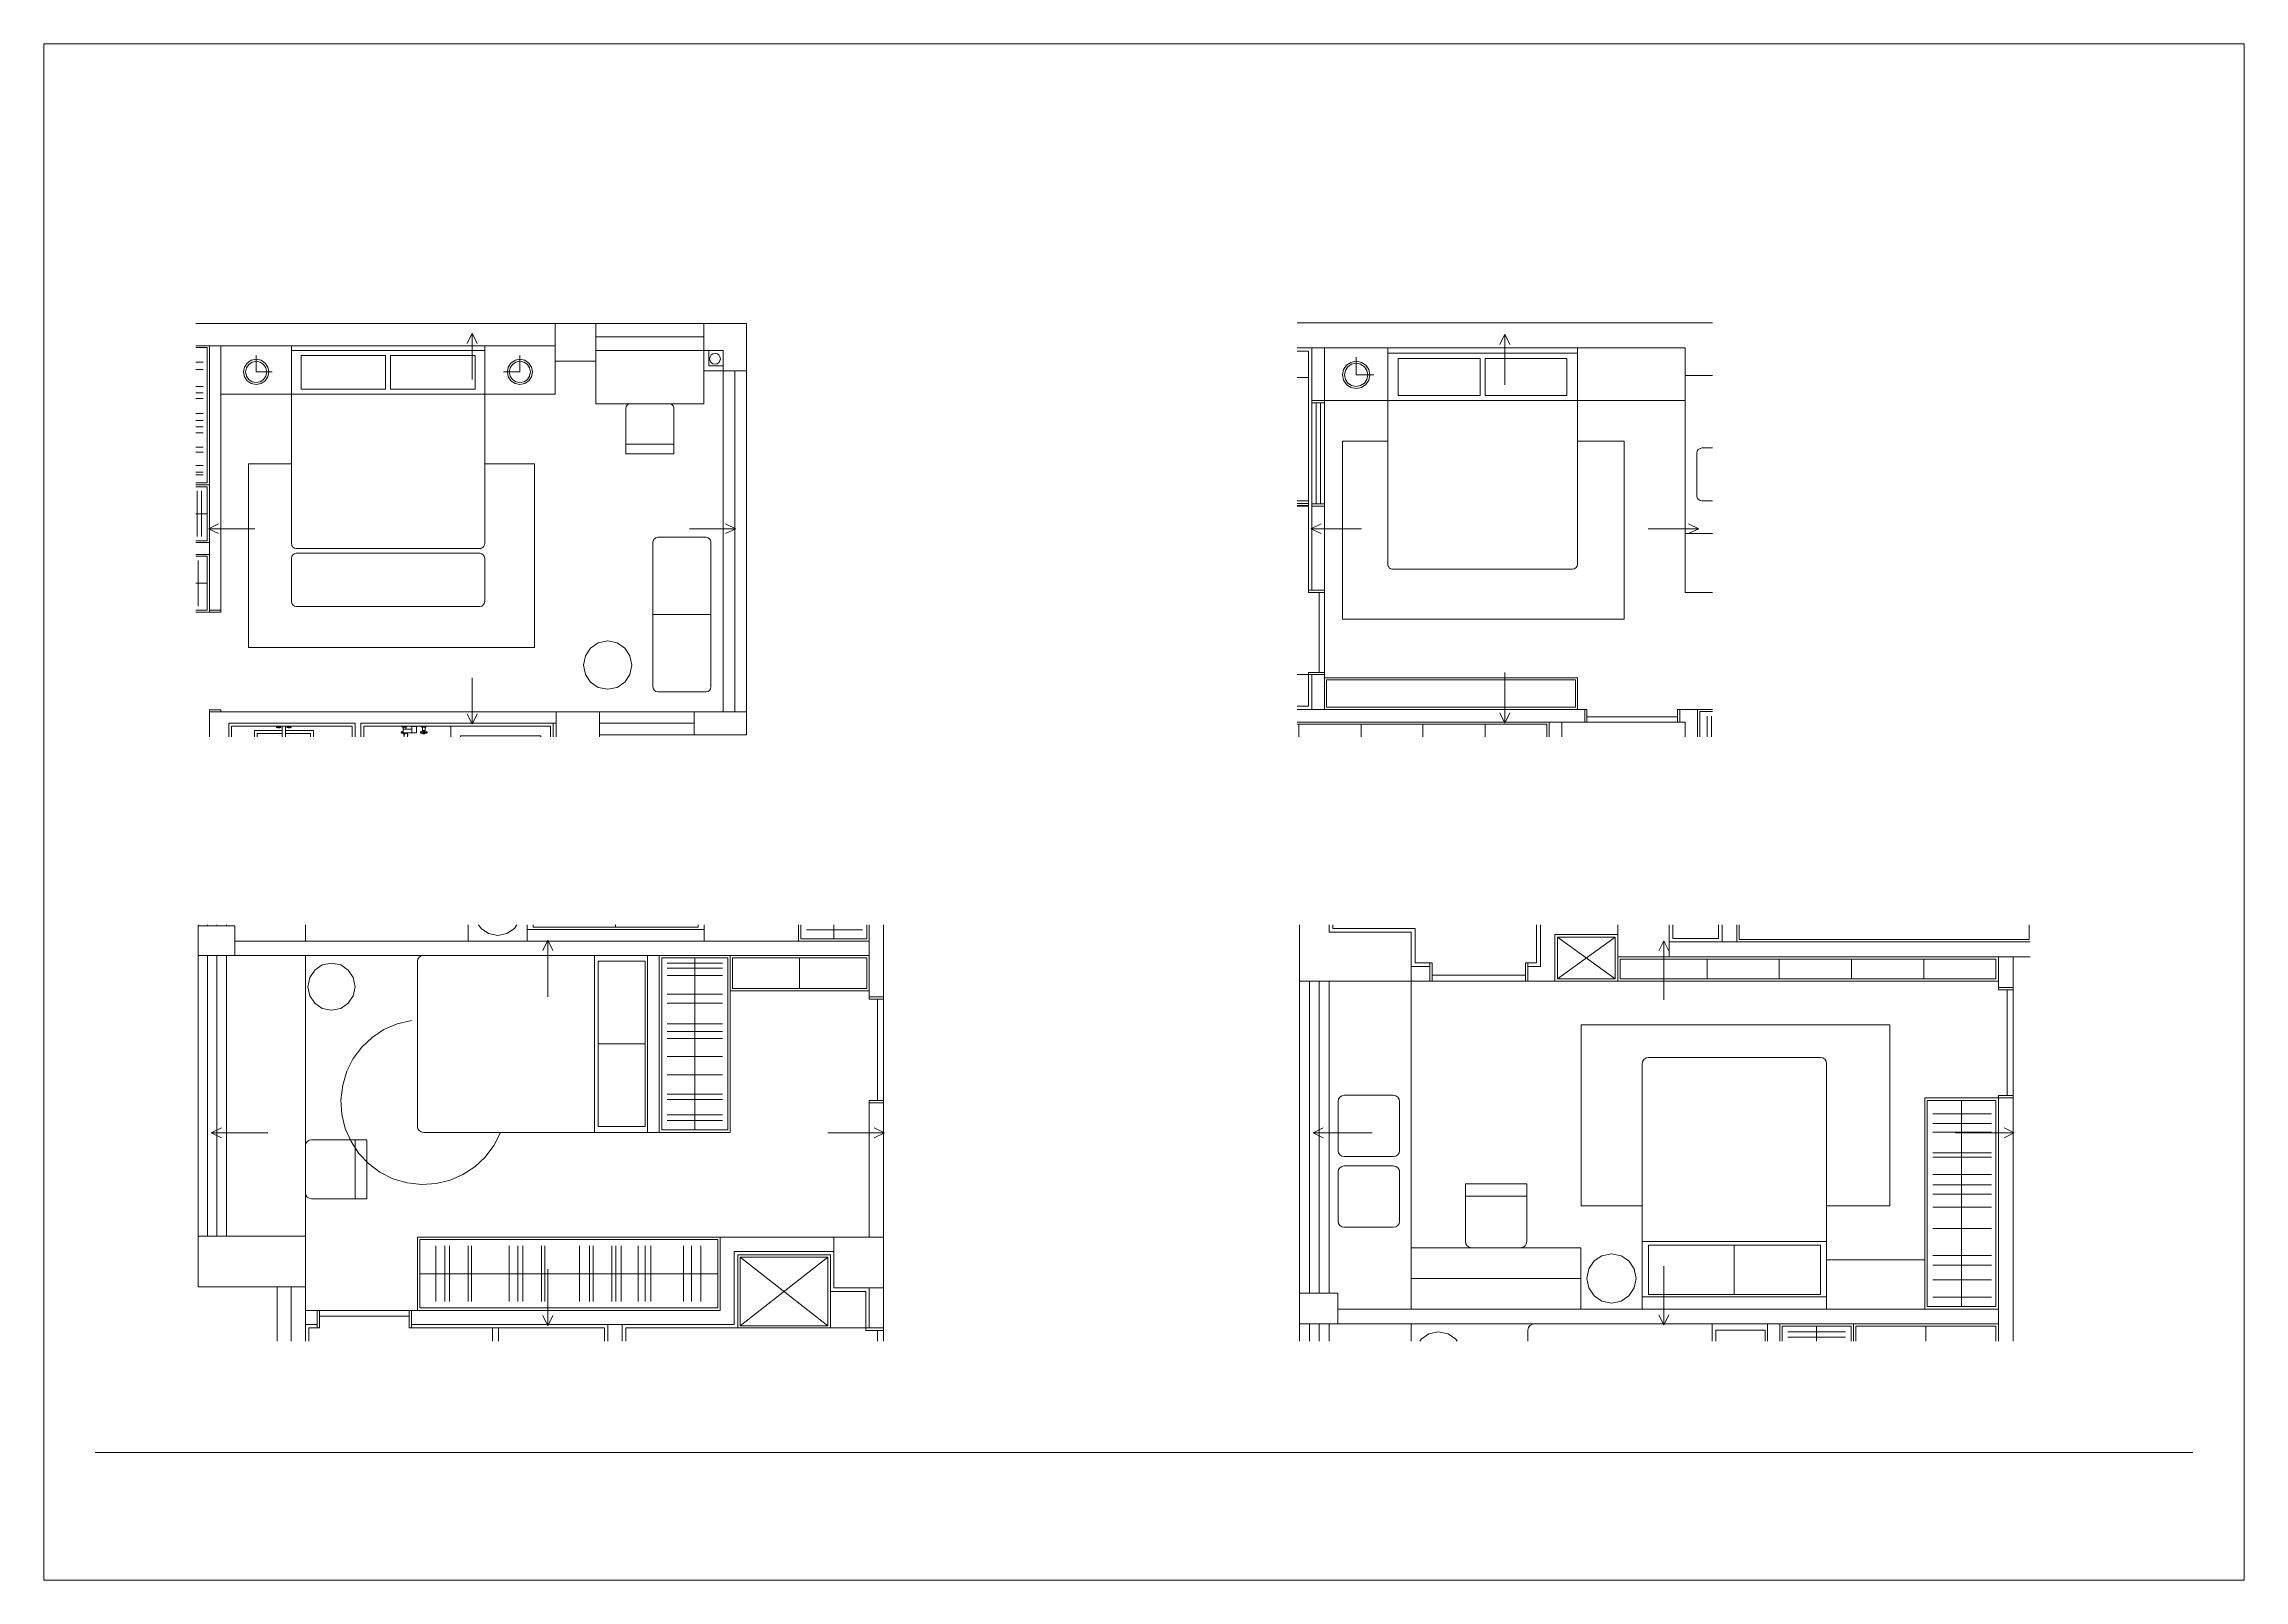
# Model space of a CAD drawing. Header units: millimetres. Extents: x -79780 to 76600, y 220 to 11660.
# Drawn here: x -59780 to -43400, y 220 to 11660 of the extents above; entities that cross this region are included whole.
import ezdxf

# ---------------------------------------------------------------- set-up
doc = ezdxf.new("R2010")
doc.units = ezdxf.units.MM
for name, color, linetype, lineweight, plot in [('DETAIL', 8, 'CONTINUOUS', 0, False), ('DIM', 4, 'CONTINUOUS', 0, False), ('FRAME', 8, 'CONTINUOUS', 0, False)]:
    doc.layers.add(name, color=color, linetype=linetype, lineweight=lineweight, plot=plot)

msp = doc.modelspace()

# ---------------------------------------------------------------- linework, layer by layer
at = {"layer": 'DETAIL'}
for p, q in [((-58650, 9578), (-55974, 9578)), ((-55672, 9578), (-55974, 9578)), ((-55974, 9578), (-55974, 9298)), ((-55974, 9578), (-55672, 9578)), ((-55974, 9298), (-55974, 9578)), ((-54867, 9578), (-55672, 9578)), ((-55672, 9298), (-55672, 9578)), ((-55672, 9578), (-55672, 9298)), ((-54550, 9578), (-54867, 9578)), ((-54867, 9578), (-54867, 9377)), ((-54867, 9578), (-54867, 9377)), ((-54550, 9578), (-54867, 9578)), ((-54550, 9226), (-54550, 9578)), ((-54550, 9226), (-54550, 9578)), ((-50450, 9584), (-47358, 9584)), ((-50450, 9584), (-47358, 9584)), ((-58650, 9413), (-55974, 9413)), ((-58549, 9413), (-58650, 9413)), ((-58564, 9399), (-58650, 9399)), ((-58564, 8392), (-58564, 9399)), ((-58549, 8377), (-58549, 9413)), ((-58549, 8377), (-58549, 9413)), ((-58549, 7442), (-58549, 9413)), ((-58549, 9413), (-58463, 9413)), ((-58463, 9413), (-58463, 7442)), ((-57938, 9413), (-58463, 9413)), ((-58463, 9413), (-58463, 9053)), ((-58200, 9218), (-58200, 9339)), ((-57938, 9053), (-57938, 9413)), ((-56499, 9413), (-57938, 9413)), ((-57938, 9413), (-57938, 7939)), ((-57938, 9377), (-56499, 9377)), ((-57866, 9089), (-57866, 9341)), ((-57866, 9341), (-57237, 9341)), ((-57237, 9341), (-57237, 9089)), ((-56571, 9341), (-57201, 9341)), ((-57201, 9341), (-57201, 9089)), ((-56571, 9089), (-56571, 9341)), ((-55974, 9413), (-56499, 9413)), ((-56499, 9413), (-56499, 9053)), ((-56499, 7939), (-56499, 9413)), ((-56237, 9218), (-56237, 9339)), ((-55974, 9053), (-55974, 9413)), ((-55672, 9478), (-54867, 9478)), ((-54867, 9377), (-55672, 9377)), ((-54867, 9377), (-55672, 9377)), ((-55672, 9377), (-55672, 8981)), ((-54867, 9377), (-54723, 9377)), ((-54867, 9377), (-54723, 9377)), ((-54867, 9226), (-54867, 9377)), ((-54867, 8981), (-54867, 9377)), ((-54831, 9262), (-54831, 9377)), ((-54820, 9331), (-54812, 9344)), ((-54812, 9344), (-54799, 9352)), ((-54799, 9352), (-54784, 9355)), ((-54784, 9355), (-54769, 9352)), ((-54769, 9352), (-54756, 9344)), ((-54756, 9344), (-54748, 9331)), ((-54723, 9377), (-54723, 9226)), ((-54723, 9377), (-54723, 9226)), ((-50450, 9396), (-47562, 9396)), ((-47562, 9396), (-50450, 9396)), ((-50364, 9372), (-50450, 9372)), ((-50450, 9372), (-50364, 9372)), ((-50364, 9176), (-50364, 9372)), ((-50364, 9372), (-50364, 7591)), ((-50246, 9396), (-50340, 9396)), ((-50340, 9396), (-50340, 9004)), ((-50246, 9004), (-50246, 9396)), ((-49775, 9396), (-50246, 9396)), ((-50246, 9396), (-50246, 9004)), ((-48362, 9396), (-49775, 9396)), ((-49775, 9396), (-49775, 7787)), ((-49775, 9004), (-49775, 9396)), ((-49775, 9357), (-48362, 9357)), ((-48362, 7787), (-48362, 9396)), ((-47562, 9396), (-48362, 9396)), ((-48362, 9396), (-48362, 9004)), ((-47562, 9396), (-47562, 9192)), ((-47562, 9192), (-47562, 9396)), ((-47562, 9004), (-47562, 9396)), ((-58650, 9290), (-58596, 9290)), ((-58650, 9235), (-58596, 9235)), ((-58294, 9218), (-58287, 9254)), ((-58287, 9182), (-58294, 9218)), ((-58287, 9254), (-58267, 9284)), ((-58267, 9152), (-58287, 9182)), ((-58280, 9218), (-58273, 9249)), ((-58273, 9187), (-58280, 9218)), ((-58273, 9249), (-58256, 9274)), ((-58256, 9162), (-58273, 9187)), ((-58267, 9284), (-58237, 9304)), ((-58256, 9274), (-58231, 9291)), ((-58237, 9304), (-58200, 9312)), ((-58231, 9291), (-58200, 9297)), ((-58200, 9312), (-58164, 9304)), ((-58200, 9297), (-58170, 9291)), ((-58200, 9218), (-58080, 9218)), ((-58170, 9291), (-58145, 9274)), ((-58164, 9304), (-58134, 9284)), ((-58145, 9274), (-58128, 9249)), ((-58128, 9187), (-58145, 9162)), ((-58134, 9284), (-58114, 9254)), ((-58114, 9182), (-58134, 9152)), ((-58128, 9249), (-58121, 9218)), ((-58121, 9218), (-58128, 9187)), ((-58114, 9254), (-58107, 9218)), ((-58107, 9218), (-58114, 9182)), ((-56237, 9218), (-56358, 9218)), ((-56323, 9254), (-56330, 9218)), ((-56330, 9218), (-56323, 9182)), ((-56303, 9284), (-56323, 9254)), ((-56323, 9182), (-56303, 9152)), ((-56310, 9249), (-56316, 9218)), ((-56316, 9218), (-56310, 9187)), ((-56293, 9274), (-56310, 9249)), ((-56310, 9187), (-56293, 9162)), ((-56273, 9304), (-56303, 9284)), ((-56268, 9291), (-56293, 9274)), ((-56237, 9312), (-56273, 9304)), ((-56237, 9297), (-56268, 9291)), ((-56200, 9304), (-56237, 9312)), ((-56206, 9291), (-56237, 9297)), ((-56181, 9274), (-56206, 9291)), ((-56171, 9284), (-56200, 9304)), ((-56164, 9249), (-56181, 9274)), ((-56181, 9162), (-56164, 9187)), ((-56151, 9254), (-56171, 9284)), ((-56171, 9152), (-56151, 9182)), ((-56158, 9218), (-56164, 9249)), ((-56164, 9187), (-56158, 9218)), ((-56143, 9218), (-56151, 9254)), ((-56151, 9182), (-56143, 9218)), ((-55974, 9298), (-55672, 9298)), ((-55672, 9298), (-55974, 9298)), ((-54723, 9226), (-54867, 9226)), ((-54723, 9262), (-54831, 9262)), ((-54824, 9316), (-54820, 9331)), ((-54820, 9300), (-54824, 9316)), ((-54812, 9288), (-54820, 9300)), ((-54799, 9279), (-54812, 9288)), ((-54784, 9276), (-54799, 9279)), ((-54769, 9279), (-54784, 9276)), ((-54756, 9288), (-54769, 9279)), ((-54748, 9300), (-54756, 9288)), ((-54748, 9331), (-54744, 9316)), ((-54744, 9316), (-54748, 9300)), ((-54723, 6687), (-54723, 9226)), ((-54723, 9226), (-54550, 9226)), ((-54723, 9226), (-54550, 9226)), ((-54637, 6687), (-54637, 9226)), ((-54550, 6687), (-54550, 9226)), ((-50450, 9176), (-50364, 9176)), ((-50113, 9195), (-50105, 9235)), ((-50105, 9156), (-50113, 9195)), ((-50105, 9235), (-50083, 9267)), ((-50097, 9195), (-50090, 9229)), ((-50090, 9162), (-50097, 9195)), ((-50090, 9229), (-50072, 9256)), ((-50083, 9267), (-50050, 9289)), ((-50072, 9256), (-50044, 9275)), ((-50050, 9289), (-50011, 9297)), ((-50044, 9275), (-50011, 9282)), ((-50011, 9195), (-50011, 9327)), ((-50011, 9297), (-49971, 9289)), ((-50011, 9282), (-49977, 9275)), ((-50011, 9195), (-49879, 9195)), ((-49977, 9275), (-49949, 9256)), ((-49971, 9289), (-49938, 9267)), ((-49949, 9256), (-49931, 9229)), ((-49938, 9267), (-49916, 9235)), ((-49931, 9229), (-49924, 9195)), ((-49924, 9195), (-49931, 9162)), ((-49916, 9235), (-49908, 9195)), ((-49908, 9195), (-49916, 9156)), ((-49697, 9043), (-49697, 9317)), ((-49697, 9317), (-49088, 9317)), ((-49088, 9317), (-49088, 9043)), ((-48441, 9317), (-49049, 9317)), ((-49049, 9317), (-49049, 9043)), ((-48441, 9043), (-48441, 9317)), ((-47562, 9192), (-47476, 9192)), ((-47358, 9192), (-47562, 9192)), ((-47358, 9192), (-47562, 9192)), ((-47562, 9192), (-47562, 8015)), ((-47358, 9192), (-47476, 9192)), ((-58650, 9109), (-58596, 9109)), ((-58650, 9062), (-58596, 9062)), ((-58650, 9019), (-58596, 9019)), ((-58463, 9053), (-57938, 9053)), ((-58237, 9132), (-58267, 9152)), ((-58231, 9145), (-58256, 9162)), ((-58200, 9125), (-58237, 9132)), ((-58200, 9139), (-58231, 9145)), ((-58170, 9145), (-58200, 9139)), ((-58164, 9132), (-58200, 9125)), ((-58145, 9162), (-58170, 9145)), ((-58134, 9152), (-58164, 9132)), ((-57938, 9053), (-56499, 9053)), ((-57237, 9089), (-57866, 9089)), ((-57201, 9089), (-56571, 9089)), ((-56499, 9053), (-55974, 9053)), ((-56303, 9152), (-56273, 9132)), ((-56293, 9162), (-56268, 9145)), ((-56273, 9132), (-56237, 9125)), ((-56268, 9145), (-56237, 9139)), ((-56237, 9139), (-56206, 9145)), ((-56237, 9125), (-56200, 9132)), ((-56206, 9145), (-56181, 9162)), ((-56200, 9132), (-56171, 9152)), ((-50083, 9123), (-50105, 9156)), ((-50072, 9134), (-50090, 9162)), ((-50050, 9101), (-50083, 9123)), ((-50044, 9116), (-50072, 9134)), ((-50011, 9093), (-50050, 9101)), ((-50011, 9109), (-50044, 9116)), ((-49977, 9116), (-50011, 9109)), ((-49971, 9101), (-50011, 9093)), ((-49949, 9134), (-49977, 9116)), ((-49938, 9123), (-49971, 9101)), ((-49931, 9162), (-49949, 9134)), ((-49916, 9156), (-49938, 9123)), ((-49088, 9043), (-49697, 9043)), ((-49049, 9043), (-48441, 9043)), ((-58650, 8909), (-58596, 8909)), ((-58650, 8856), (-58596, 8856)), ((-55672, 8981), (-54867, 8981)), ((-55446, 8959), (-55449, 8945)), ((-55449, 8945), (-55449, 8607)), ((-55439, 8971), (-55446, 8959)), ((-55427, 8979), (-55439, 8971)), ((-55413, 8981), (-55427, 8979)), ((-55126, 8981), (-55413, 8981)), ((-55119, 8981), (-55126, 8981)), ((-55112, 8979), (-55119, 8981)), ((-55106, 8975), (-55112, 8979)), ((-55100, 8971), (-55106, 8975)), ((-55096, 8965), (-55100, 8971)), ((-55092, 8959), (-55096, 8965)), ((-55090, 8953), (-55092, 8959)), ((-55090, 8945), (-55090, 8953)), ((-55090, 8607), (-55090, 8945)), ((-50246, 9004), (-50340, 9004)), ((-50340, 9004), (-50246, 9004)), ((-50340, 9004), (-50246, 9004)), ((-50340, 8988), (-50340, 9004)), ((-50246, 8988), (-50340, 8988)), ((-50340, 8988), (-50340, 8234)), ((-50246, 8988), (-50340, 8988)), ((-50309, 8988), (-50277, 8988)), ((-50309, 8234), (-50309, 8988)), ((-50277, 8988), (-50277, 8234)), ((-50246, 9004), (-50246, 8988)), ((-50246, 9004), (-49775, 9004)), ((-50246, 8234), (-50246, 8988)), ((-49775, 9004), (-48362, 9004)), ((-48362, 9004), (-47562, 9004)), ((-58650, 8808), (-58596, 8808)), ((-58650, 8765), (-58596, 8765)), ((-50112, 7375), (-50112, 8703)), ((-50112, 8703), (-49775, 8703)), ((-48362, 8703), (-48016, 8703)), ((-48016, 8703), (-48016, 7375)), ((-58650, 8656), (-58596, 8656)), ((-58650, 8619), (-58596, 8619)), ((-58650, 8521), (-58596, 8521)), ((-58258, 7165), (-58258, 8534)), ((-58258, 8534), (-57938, 8534)), ((-56499, 8534), (-56129, 8534)), ((-56129, 8534), (-56129, 7165)), ((-55449, 8679), (-55090, 8679)), ((-55449, 8607), (-55090, 8607)), ((-47471, 8627), (-47474, 8612)), ((-47474, 8612), (-47474, 8298)), ((-47463, 8639), (-47471, 8627)), ((-47450, 8648), (-47463, 8639)), ((-47435, 8651), (-47450, 8648)), ((-47358, 8651), (-47435, 8651)), ((-58650, 8470), (-58596, 8470)), ((-58650, 8451), (-58596, 8451)), ((-58650, 8392), (-58564, 8392)), ((-58549, 8377), (-58650, 8377)), ((-58650, 8377), (-58549, 8377)), ((-58564, 8363), (-58650, 8363)), ((-58564, 7960), (-58564, 8363)), ((-58549, 7946), (-58549, 8377)), ((-58640, 8331), (-58640, 7992)), ((-58608, 8331), (-58608, 7992)), ((-50364, 8258), (-50450, 8258)), ((-50450, 8238), (-50364, 8238)), ((-50364, 8223), (-50450, 8223)), ((-50364, 8219), (-50450, 8219)), ((-50364, 8238), (-50364, 8223)), ((-50340, 8234), (-50246, 8234)), ((-50340, 8234), (-50246, 8234)), ((-50340, 8219), (-50340, 8234)), ((-50246, 8219), (-50340, 8219)), ((-50340, 8219), (-50340, 7591)), ((-50246, 8219), (-50340, 8219)), ((-50277, 8234), (-50309, 8234)), ((-50246, 8234), (-50246, 8219)), ((-50246, 7591), (-50246, 8219)), ((-47474, 8298), (-47474, 8290)), ((-47474, 8290), (-47471, 8283)), ((-47471, 8283), (-47468, 8276)), ((-47468, 8276), (-47463, 8270)), ((-47463, 8270), (-47457, 8265)), ((-47457, 8265), (-47450, 8261)), ((-47450, 8261), (-47443, 8259)), ((-47443, 8259), (-47435, 8258)), ((-47435, 8258), (-47358, 8258)), ((-58650, 8161), (-58564, 8161)), ((-58650, 7960), (-58564, 7960)), ((-58650, 7946), (-58549, 7946)), ((-58650, 7946), (-58549, 7946)), ((-57938, 7939), (-57935, 7925)), ((-57935, 7925), (-57927, 7913)), ((-57927, 7913), (-57916, 7905)), ((-57916, 7864), (-57927, 7856)), ((-57916, 7905), (-57902, 7903)), ((-57902, 7867), (-57916, 7864)), ((-57902, 7903), (-56535, 7903)), ((-56535, 7867), (-57902, 7867)), ((-56535, 7903), (-56528, 7903)), ((-56521, 7864), (-56535, 7867)), ((-56528, 7903), (-56522, 7905)), ((-56522, 7905), (-56515, 7909)), ((-56510, 7856), (-56521, 7864)), ((-56515, 7909), (-56510, 7913)), ((-56510, 7913), (-56505, 7919)), ((-56505, 7919), (-56502, 7925)), ((-56502, 7925), (-56500, 7931)), ((-56500, 7931), (-56499, 7939)), ((-55243, 7964), (-55246, 7950)), ((-55246, 7950), (-55246, 6871)), ((-55235, 7975), (-55243, 7964)), ((-55224, 7983), (-55235, 7975)), ((-55210, 7986), (-55224, 7983)), ((-54850, 7986), (-55210, 7986)), ((-54836, 7983), (-54850, 7986)), ((-54825, 7975), (-54836, 7983)), ((-54817, 7964), (-54825, 7975)), ((-54814, 7950), (-54817, 7964)), ((-54814, 6871), (-54814, 7950)), ((-47562, 7575), (-47562, 8015)), ((-47562, 8015), (-47358, 8015)), ((-47562, 8015), (-47358, 8015)), ((-47562, 7575), (-47562, 8015)), ((-47562, 8015), (-47358, 8015)), ((-58650, 7859), (-58549, 7859)), ((-58549, 7859), (-58650, 7859)), ((-58564, 7845), (-58650, 7845)), ((-58632, 7814), (-58632, 7474)), ((-58564, 7442), (-58564, 7845)), ((-58549, 7428), (-58549, 7859)), ((-57935, 7845), (-57938, 7831)), ((-57938, 7831), (-57938, 7507)), ((-57927, 7856), (-57935, 7845)), ((-56502, 7845), (-56510, 7856)), ((-56499, 7831), (-56502, 7845)), ((-56499, 7507), (-56499, 7831)), ((-49775, 7787), (-49774, 7779)), ((-49774, 7779), (-49772, 7772)), ((-49772, 7772), (-49768, 7765)), ((-49768, 7765), (-49764, 7759)), ((-49764, 7759), (-49758, 7754)), ((-49758, 7754), (-49751, 7751)), ((-49751, 7751), (-49744, 7749)), ((-49744, 7749), (-49736, 7748)), ((-49736, 7748), (-48402, 7748)), ((-48402, 7748), (-48386, 7751)), ((-48386, 7751), (-48374, 7759)), ((-48374, 7759), (-48365, 7772)), ((-48365, 7772), (-48362, 7787)), ((-58650, 7644), (-58564, 7644)), ((-50246, 7591), (-50364, 7591)), ((-50364, 7591), (-50364, 7575)), ((-50364, 7575), (-50246, 7575)), ((-50246, 7591), (-50340, 7591)), ((-50340, 7591), (-50246, 7591)), ((-50285, 7575), (-50246, 7575)), ((-50285, 6979), (-50285, 7575)), ((-50246, 7575), (-50246, 7591)), ((-50246, 7575), (-50246, 6979)), ((-47358, 7575), (-47562, 7575)), ((-47358, 7575), (-47562, 7575)), ((-58650, 7442), (-58564, 7442)), ((-58650, 7428), (-58549, 7428)), ((-58463, 7442), (-58549, 7442)), ((-58463, 7442), (-58549, 7442)), ((-58549, 7442), (-58549, 7428)), ((-58549, 7428), (-58463, 7428)), ((-58463, 7428), (-58463, 7442)), ((-57938, 7507), (-57935, 7493)), ((-57935, 7493), (-57927, 7482)), ((-57927, 7482), (-57916, 7474)), ((-57916, 7474), (-57902, 7471)), ((-57902, 7471), (-56535, 7471)), ((-56535, 7471), (-56521, 7474)), ((-56521, 7474), (-56510, 7482)), ((-56510, 7482), (-56502, 7493)), ((-56502, 7493), (-56499, 7507)), ((-55246, 7411), (-54814, 7411)), ((-48016, 7375), (-50112, 7375)), ((-55653, 7200), (-55583, 7214)), ((-55583, 7214), (-55513, 7200)), ((-56129, 7165), (-58258, 7165)), ((-55762, 7034), (-55748, 7104)), ((-55748, 7104), (-55710, 7161)), ((-55710, 7161), (-55653, 7200)), ((-55513, 7200), (-55455, 7161)), ((-55455, 7161), (-55417, 7104)), ((-55417, 7104), (-55403, 7034)), ((-55748, 6964), (-55762, 7034)), ((-55710, 6907), (-55748, 6964)), ((-55653, 6868), (-55710, 6907)), ((-55455, 6907), (-55513, 6868)), ((-55417, 6964), (-55455, 6907)), ((-55403, 7034), (-55417, 6964)), ((-50450, 6963), (-50364, 6963)), ((-50246, 6979), (-50364, 6979)), ((-50364, 6979), (-50364, 6963)), ((-50364, 6963), (-50246, 6963)), ((-50364, 6963), (-50364, 6728)), ((-50364, 6963), (-50364, 6728)), ((-50246, 6963), (-50340, 6963)), ((-50340, 6963), (-50340, 6704)), ((-50246, 6979), (-50285, 6979)), ((-50246, 6963), (-50246, 6979)), ((-50246, 6704), (-50246, 6963)), ((-48362, 6939), (-50246, 6939)), ((-50246, 6939), (-50246, 6704)), ((-48378, 6924), (-50230, 6924)), ((-50230, 6924), (-50230, 6720)), ((-48378, 6720), (-48378, 6924)), ((-48362, 6704), (-48362, 6939)), ((-55583, 6854), (-55653, 6868)), ((-55513, 6868), (-55583, 6854)), ((-55246, 6871), (-55243, 6857)), ((-55243, 6857), (-55235, 6846)), ((-55235, 6846), (-55224, 6838)), ((-55224, 6838), (-55210, 6835)), ((-55210, 6835), (-54850, 6835)), ((-54850, 6835), (-54836, 6838)), ((-54836, 6838), (-54825, 6846)), ((-54825, 6846), (-54817, 6857)), ((-54817, 6857), (-54814, 6871)), ((-50364, 6728), (-50450, 6728)), ((-50364, 6728), (-50450, 6728)), ((-50230, 6720), (-48378, 6720)), ((-58463, 6701), (-58549, 6701)), ((-58549, 6701), (-58549, 6687)), ((-58549, 6687), (-58463, 6687)), ((-58549, 6500), (-58549, 6687)), ((-58549, 6687), (-55967, 6687)), ((-58463, 6687), (-58463, 6701)), ((-57463, 6601), (-58405, 6601)), ((-58405, 6601), (-58405, 6500)), ((-57485, 6579), (-58384, 6579)), ((-58384, 6579), (-58384, 6500)), ((-58384, 6500), (-58384, 6579)), ((-58384, 6579), (-57485, 6579)), ((-58048, 6572), (-58049, 6571)), ((-58049, 6571), (-58048, 6571)), ((-58047, 6573), (-58048, 6573)), ((-58048, 6573), (-58048, 6573)), ((-58048, 6573), (-58048, 6572)), ((-58048, 6571), (-58048, 6570)), ((-58048, 6570), (-58048, 6570)), ((-58048, 6570), (-58047, 6569)), ((-58046, 6573), (-58047, 6574)), ((-58047, 6574), (-58047, 6573)), ((-58047, 6569), (-58047, 6569)), ((-58047, 6569), (-58046, 6569)), ((-58045, 6573), (-58046, 6573)), ((-58046, 6569), (-58045, 6570)), ((-58045, 6573), (-58045, 6573)), ((-58040, 6573), (-58045, 6573)), ((-58044, 6572), (-58045, 6573)), ((-58045, 6570), (-58044, 6571)), ((-58045, 6570), (-58040, 6570)), ((-58045, 6570), (-58045, 6570)), ((-58044, 6571), (-58044, 6572)), ((-58044, 6571), (-58044, 6571)), ((-58040, 6573), (-58040, 6573)), ((-58035, 6573), (-58040, 6573)), ((-58040, 6570), (-58040, 6573)), ((-58040, 6570), (-58038, 6566)), ((-58040, 6570), (-58040, 6570)), ((-58034, 6570), (-58040, 6570)), ((-58027, 6566), (-58038, 6566)), ((-58035, 6579), (-58035, 6573)), ((-58035, 6572), (-58034, 6573)), ((-58034, 6573), (-58035, 6573)), ((-58035, 6571), (-58035, 6572)), ((-58034, 6570), (-58035, 6571)), ((-58035, 6571), (-58035, 6571)), ((-58034, 6573), (-58033, 6574)), ((-58034, 6573), (-58034, 6573)), ((-58034, 6569), (-58034, 6570)), ((-58033, 6569), (-58034, 6569)), ((-58033, 6574), (-58032, 6573)), ((-58032, 6569), (-58033, 6569)), ((-58032, 6573), (-58031, 6573)), ((-58031, 6570), (-58032, 6569)), ((-58031, 6573), (-58031, 6572)), ((-58030, 6573), (-58031, 6573)), ((-58031, 6572), (-58031, 6571)), ((-58031, 6571), (-58031, 6571)), ((-58031, 6571), (-58031, 6570)), ((-58025, 6570), (-58031, 6570)), ((-58030, 6579), (-58030, 6573)), ((-58030, 6573), (-58025, 6573)), ((-58025, 6570), (-58027, 6566)), ((-58025, 6573), (-58021, 6573)), ((-58025, 6573), (-58025, 6573)), ((-58025, 6570), (-58025, 6573)), ((-58025, 6570), (-58025, 6570)), ((-58021, 6570), (-58025, 6570)), ((-58020, 6573), (-58021, 6573)), ((-58021, 6573), (-58021, 6572)), ((-58021, 6572), (-58021, 6571)), ((-58021, 6571), (-58021, 6571)), ((-58021, 6571), (-58021, 6570)), ((-58021, 6570), (-58020, 6570)), ((-58019, 6573), (-58020, 6573)), ((-58020, 6570), (-58019, 6569)), ((-58018, 6573), (-58019, 6574)), ((-58019, 6574), (-58019, 6573)), ((-58019, 6569), (-58019, 6569)), ((-58019, 6569), (-58018, 6569)), ((-58017, 6573), (-58018, 6573)), ((-58018, 6573), (-58018, 6573)), ((-58018, 6569), (-58018, 6570)), ((-58018, 6570), (-58017, 6570)), ((-58017, 6572), (-58017, 6573)), ((-58017, 6571), (-58017, 6572)), ((-58017, 6570), (-58017, 6571)), ((-58017, 6571), (-58017, 6571)), ((-58006, 6579), (-58006, 6500)), ((-58006, 6579), (-57982, 6579)), ((-57982, 6579), (-57982, 6500)), ((-57970, 6573), (-57971, 6573)), ((-57971, 6573), (-57971, 6572)), ((-57971, 6572), (-57971, 6571)), ((-57971, 6571), (-57971, 6571)), ((-57971, 6571), (-57971, 6570)), ((-57971, 6570), (-57970, 6570)), ((-57969, 6574), (-57970, 6573)), ((-57970, 6573), (-57970, 6573)), ((-57970, 6570), (-57970, 6569)), ((-57970, 6569), (-57969, 6569)), ((-57968, 6573), (-57969, 6574)), ((-57969, 6569), (-57968, 6569)), ((-57967, 6573), (-57968, 6573)), ((-57968, 6573), (-57968, 6573)), ((-57968, 6569), (-57968, 6570)), ((-57968, 6570), (-57967, 6570)), ((-57962, 6573), (-57967, 6573)), ((-57967, 6572), (-57967, 6573)), ((-57967, 6571), (-57967, 6572)), ((-57967, 6570), (-57967, 6571)), ((-57967, 6571), (-57967, 6571)), ((-57967, 6570), (-57962, 6570)), ((-57962, 6573), (-57962, 6573)), ((-57958, 6573), (-57962, 6573)), ((-57962, 6570), (-57962, 6573)), ((-57962, 6570), (-57961, 6566)), ((-57962, 6570), (-57962, 6570)), ((-57962, 6570), (-57956, 6570)), ((-57961, 6566), (-57949, 6566)), ((-57958, 6579), (-57958, 6573)), ((-57958, 6573), (-57956, 6573)), ((-57957, 6572), (-57957, 6573)), ((-57957, 6573), (-57956, 6573)), ((-57957, 6571), (-57957, 6572)), ((-57957, 6570), (-57957, 6571)), ((-57957, 6571), (-57957, 6571)), ((-57956, 6569), (-57957, 6570)), ((-57956, 6573), (-57955, 6574)), ((-57955, 6569), (-57956, 6569)), ((-57955, 6574), (-57954, 6573)), ((-57954, 6569), (-57955, 6569)), ((-57954, 6573), (-57954, 6573)), ((-57954, 6573), (-57953, 6572)), ((-57954, 6573), (-57953, 6573)), ((-57953, 6571), (-57954, 6570)), ((-57954, 6570), (-57954, 6569)), ((-57954, 6570), (-57948, 6570)), ((-57953, 6579), (-57953, 6573)), ((-57953, 6573), (-57948, 6573)), ((-57953, 6572), (-57953, 6571)), ((-57953, 6571), (-57953, 6571)), ((-57948, 6570), (-57949, 6566)), ((-57948, 6573), (-57943, 6573)), ((-57948, 6573), (-57948, 6573)), ((-57948, 6570), (-57948, 6573)), ((-57948, 6570), (-57948, 6570)), ((-57943, 6570), (-57948, 6570)), ((-57943, 6572), (-57944, 6571)), ((-57944, 6571), (-57943, 6571)), ((-57942, 6573), (-57943, 6573)), ((-57943, 6573), (-57943, 6572)), ((-57943, 6571), (-57943, 6570)), ((-57943, 6570), (-57942, 6570)), ((-57941, 6574), (-57942, 6573)), ((-57942, 6573), (-57942, 6573)), ((-57942, 6570), (-57942, 6569)), ((-57942, 6569), (-57941, 6569)), ((-57941, 6573), (-57941, 6574)), ((-57940, 6573), (-57941, 6573)), ((-57941, 6569), (-57940, 6570)), ((-57941, 6569), (-57941, 6569)), ((-57939, 6572), (-57940, 6573)), ((-57940, 6573), (-57940, 6573)), ((-57940, 6570), (-57939, 6571)), ((-57940, 6570), (-57940, 6570)), ((-57939, 6571), (-57939, 6572)), ((-57939, 6571), (-57939, 6571)), ((-57485, 6500), (-57485, 6579)), ((-57485, 6579), (-57485, 6500)), ((-57463, 6500), (-57463, 6601)), ((-57420, 6601), (-55967, 6601)), ((-55967, 6601), (-57420, 6601)), ((-57420, 6601), (-57420, 6500)), ((-57398, 6500), (-57398, 6579)), ((-57398, 6579), (-56010, 6579)), ((-57377, 6687), (-55967, 6687)), ((-57116, 6579), (-57116, 6577)), ((-57116, 6579), (-57077, 6579)), ((-57116, 6577), (-57115, 6576)), ((-57115, 6576), (-57113, 6575)), ((-57113, 6575), (-57112, 6575)), ((-57112, 6575), (-57112, 6575)), ((-57112, 6575), (-57112, 6574)), ((-57081, 6575), (-57112, 6575)), ((-57112, 6574), (-57111, 6573)), ((-57111, 6573), (-57110, 6572)), ((-57110, 6572), (-57109, 6572)), ((-57084, 6572), (-57109, 6572)), ((-57106, 6558), (-57106, 6572)), ((-57106, 6558), (-57106, 6529)), ((-57106, 6558), (-57042, 6558)), ((-57087, 6558), (-57087, 6572)), ((-57084, 6572), (-57083, 6572)), ((-57083, 6572), (-57082, 6573)), ((-57082, 6573), (-57081, 6574)), ((-57081, 6575), (-57081, 6575)), ((-57081, 6575), (-57079, 6575)), ((-57081, 6574), (-57081, 6575)), ((-57079, 6575), (-57078, 6576)), ((-57078, 6576), (-57077, 6577)), ((-57077, 6577), (-57077, 6579)), ((-57050, 6579), (-57050, 6576)), ((-56999, 6579), (-57050, 6579)), ((-57050, 6576), (-56999, 6576)), ((-57042, 6576), (-57042, 6529)), ((-57006, 6529), (-57006, 6576)), ((-56999, 6579), (-56999, 6576)), ((-56972, 6579), (-56933, 6579)), ((-56972, 6579), (-56972, 6577)), ((-56972, 6577), (-56971, 6576)), ((-56971, 6576), (-56970, 6575)), ((-56970, 6575), (-56968, 6575)), ((-56968, 6575), (-56968, 6574)), ((-56968, 6575), (-56968, 6575)), ((-56937, 6575), (-56968, 6575)), ((-56968, 6574), (-56967, 6573)), ((-56967, 6573), (-56966, 6572)), ((-56966, 6572), (-56965, 6572)), ((-56940, 6572), (-56965, 6572)), ((-56962, 6547), (-56962, 6572)), ((-56943, 6547), (-56943, 6572)), ((-56940, 6572), (-56939, 6572)), ((-56939, 6572), (-56938, 6573)), ((-56938, 6573), (-56937, 6574)), ((-56937, 6574), (-56937, 6575)), ((-56937, 6575), (-56937, 6575)), ((-56937, 6575), (-56935, 6575)), ((-56935, 6575), (-56934, 6576)), ((-56934, 6576), (-56933, 6577)), ((-56933, 6577), (-56933, 6579)), ((-56010, 6579), (-56751, 6579)), ((-56751, 6579), (-56751, 6500)), ((-56010, 6500), (-56010, 6579)), ((-56010, 6579), (-56010, 6500)), ((-55989, 6500), (-55989, 6601)), ((-55644, 6687), (-55967, 6687)), ((-55967, 6687), (-55967, 6500)), ((-55967, 6687), (-55644, 6687)), ((-55967, 6500), (-55967, 6687)), ((-55967, 6687), (-55967, 6601)), ((-55644, 6500), (-55644, 6687)), ((-54939, 6687), (-55644, 6687)), ((-55644, 6687), (-55644, 6500)), ((-55644, 6601), (-54939, 6601)), ((-54939, 6687), (-54550, 6687)), ((-54939, 6514), (-54939, 6687)), ((-54939, 6687), (-54550, 6687)), ((-54939, 6514), (-54939, 6687)), ((-54550, 6687), (-54550, 6514)), ((-54550, 6687), (-54550, 6514)), ((-48307, 6704), (-50450, 6704)), ((-48574, 6610), (-50450, 6610)), ((-50450, 6610), (-48307, 6610)), ((-48590, 6594), (-50450, 6594)), ((-50436, 6500), (-50436, 6594)), ((-50340, 6704), (-50246, 6704)), ((-50246, 6704), (-48362, 6704)), ((-49974, 6500), (-49974, 6594)), ((-49513, 6500), (-49513, 6594)), ((-49051, 6500), (-49051, 6594)), ((-48590, 6500), (-48590, 6594)), ((-48574, 6500), (-48574, 6610)), ((-48574, 6610), (-48480, 6610)), ((-48574, 6500), (-48574, 6610)), ((-48480, 6610), (-48480, 6500)), ((-48307, 6610), (-48307, 6704)), ((-48307, 6610), (-48307, 6704)), ((-48307, 6704), (-48307, 6610)), ((-48292, 6704), (-48307, 6704)), ((-48307, 6610), (-48292, 6610)), ((-48292, 6610), (-48292, 6704)), ((-48292, 6610), (-48292, 6649)), ((-48292, 6649), (-47617, 6649)), ((-47617, 6610), (-48292, 6610)), ((-47617, 6704), (-47617, 6610)), ((-47601, 6704), (-47617, 6704)), ((-47617, 6649), (-47617, 6610)), ((-47617, 6610), (-47601, 6610)), ((-47601, 6610), (-47601, 6704)), ((-47468, 6704), (-47601, 6704)), ((-47601, 6704), (-47601, 6610)), ((-47601, 6610), (-47601, 6704)), ((-47601, 6610), (-47562, 6610)), ((-47562, 6610), (-47562, 6500)), ((-47358, 6704), (-47468, 6704)), ((-47468, 6704), (-47468, 6500)), ((-47468, 6500), (-47468, 6704)), ((-47358, 6688), (-47452, 6688)), ((-47452, 6688), (-47452, 6500)), ((-47396, 6654), (-47396, 6500)), ((-47365, 6654), (-47365, 6500)), ((-58006, 6547), (-58213, 6547)), ((-58213, 6547), (-58213, 6500)), ((-58006, 6525), (-58192, 6525)), ((-58192, 6525), (-58192, 6500)), ((-57774, 6547), (-57982, 6547)), ((-57796, 6525), (-57982, 6525)), ((-57796, 6500), (-57796, 6525)), ((-57774, 6500), (-57774, 6547)), ((-57121, 6536), (-57120, 6537)), ((-57121, 6533), (-57121, 6536)), ((-57121, 6531), (-57121, 6533)), ((-57120, 6530), (-57121, 6531)), ((-57120, 6537), (-57118, 6538)), ((-57118, 6528), (-57120, 6530)), ((-57118, 6538), (-57116, 6539)), ((-57116, 6528), (-57118, 6528)), ((-57116, 6539), (-57114, 6538)), ((-57114, 6528), (-57116, 6528)), ((-57114, 6538), (-57112, 6537)), ((-57112, 6530), (-57114, 6528)), ((-57112, 6537), (-57111, 6536)), ((-57107, 6537), (-57112, 6537)), ((-57111, 6531), (-57112, 6530)), ((-57107, 6530), (-57112, 6530)), ((-57111, 6536), (-57111, 6533)), ((-57111, 6533), (-57111, 6531)), ((-57107, 6539), (-57106, 6539)), ((-57107, 6527), (-57107, 6539)), ((-57106, 6539), (-57107, 6539)), ((-57093, 6528), (-57107, 6528)), ((-57103, 6524), (-57107, 6527)), ((-57093, 6527), (-57107, 6527)), ((-57106, 6529), (-57042, 6529)), ((-57095, 6524), (-57103, 6524)), ((-57102, 6524), (-57101, 6524)), ((-57101, 6524), (-57100, 6523)), ((-57100, 6523), (-57098, 6523)), ((-57097, 6522), (-57100, 6517)), ((-57100, 6517), (-57100, 6511)), ((-57100, 6511), (-57098, 6505)), ((-57099, 6529), (-57098, 6528)), ((-57098, 6528), (-57096, 6528)), ((-57098, 6523), (-57097, 6523)), ((-57097, 6518), (-57098, 6513)), ((-57098, 6513), (-57098, 6500)), ((-57093, 6526), (-57097, 6522)), ((-57094, 6522), (-57097, 6518)), ((-57096, 6528), (-57095, 6528)), ((-57095, 6528), (-57094, 6529)), ((-57090, 6525), (-57094, 6522)), ((-57093, 6526), (-57093, 6529)), ((-57085, 6526), (-57090, 6525)), ((-57081, 6525), (-57085, 6526)), ((-57077, 6522), (-57081, 6525)), ((-57078, 6526), (-57078, 6529)), ((-57078, 6528), (-57077, 6528)), ((-57074, 6522), (-57078, 6526)), ((-57077, 6528), (-57076, 6528)), ((-57076, 6528), (-57075, 6528)), ((-57074, 6518), (-57077, 6522)), ((-57075, 6528), (-57074, 6529)), ((-57071, 6517), (-57074, 6522)), ((-57073, 6513), (-57074, 6518)), ((-57073, 6513), (-57073, 6500)), ((-57073, 6505), (-57071, 6511)), ((-57071, 6511), (-57071, 6517)), ((-57029, 6529), (-57049, 6529)), ((-57006, 6529), (-57029, 6529)), ((-57029, 6529), (-57006, 6529)), ((-56978, 6533), (-56977, 6536)), ((-56977, 6531), (-56978, 6533)), ((-56977, 6536), (-56976, 6537)), ((-56976, 6530), (-56977, 6531)), ((-56976, 6537), (-56974, 6538)), ((-56974, 6528), (-56976, 6530)), ((-56974, 6538), (-56972, 6539)), ((-56972, 6528), (-56974, 6528)), ((-56972, 6539), (-56970, 6538)), ((-56970, 6528), (-56972, 6528)), ((-56970, 6538), (-56968, 6537)), ((-56968, 6530), (-56970, 6528)), ((-56963, 6537), (-56968, 6537)), ((-56968, 6537), (-56967, 6536)), ((-56967, 6531), (-56968, 6530)), ((-56963, 6530), (-56968, 6530)), ((-56967, 6536), (-56967, 6533)), ((-56967, 6533), (-56967, 6531)), ((-56963, 6539), (-56958, 6540)), ((-56963, 6527), (-56963, 6539)), ((-56942, 6539), (-56963, 6539)), ((-56942, 6528), (-56963, 6528)), ((-56960, 6524), (-56963, 6527)), ((-56942, 6527), (-56963, 6527)), ((-56962, 6547), (-56943, 6547)), ((-56960, 6545), (-56962, 6547)), ((-56945, 6545), (-56960, 6545)), ((-56945, 6524), (-56960, 6524)), ((-56959, 6524), (-56956, 6523)), ((-56958, 6540), (-56958, 6545)), ((-56947, 6540), (-56958, 6540)), ((-56958, 6533), (-56957, 6536)), ((-56957, 6531), (-56958, 6533)), ((-56957, 6536), (-56956, 6537)), ((-56956, 6530), (-56957, 6531)), ((-56956, 6537), (-56955, 6538)), ((-56955, 6528), (-56956, 6530)), ((-56956, 6523), (-56952, 6523)), ((-56955, 6538), (-56952, 6539)), ((-56952, 6528), (-56955, 6528)), ((-56952, 6539), (-56950, 6538)), ((-56950, 6528), (-56952, 6528)), ((-56952, 6523), (-56949, 6523)), ((-56950, 6538), (-56949, 6537)), ((-56949, 6530), (-56950, 6528)), ((-56949, 6537), (-56947, 6536)), ((-56947, 6531), (-56949, 6530)), ((-56949, 6523), (-56946, 6524)), ((-56947, 6540), (-56947, 6545)), ((-56942, 6539), (-56947, 6540)), ((-56947, 6536), (-56947, 6533)), ((-56947, 6533), (-56947, 6531)), ((-56945, 6545), (-56943, 6547)), ((-56945, 6524), (-56942, 6527)), ((-56942, 6527), (-56942, 6539)), ((-56942, 6537), (-56937, 6537)), ((-56942, 6530), (-56937, 6530)), ((-56938, 6536), (-56936, 6537)), ((-56938, 6533), (-56938, 6536)), ((-56938, 6531), (-56938, 6533)), ((-56936, 6530), (-56938, 6531)), ((-56936, 6537), (-56935, 6538)), ((-56935, 6528), (-56936, 6530)), ((-56935, 6538), (-56933, 6539)), ((-56933, 6528), (-56935, 6528)), ((-56933, 6539), (-56931, 6538)), ((-56931, 6528), (-56933, 6528)), ((-56931, 6538), (-56929, 6537)), ((-56929, 6530), (-56931, 6528)), ((-56929, 6537), (-56928, 6536)), ((-56928, 6531), (-56929, 6530)), ((-56928, 6536), (-56927, 6533)), ((-56927, 6533), (-56928, 6531)), ((-56082, 6507), (-56679, 6507)), ((-56679, 6507), (-56679, 6500)), ((-56082, 6500), (-56082, 6507)), ((-54939, 6514), (-55644, 6514)), ((-54550, 6514), (-54939, 6514)), ((-54550, 6514), (-54939, 6514)), ((-58632, 5091), (-58632, 5100)), ((-58632, 5091), (-58360, 5091)), ((-58632, 4872), (-58632, 5091)), ((-58632, 5091), (-58360, 5091)), ((-58632, 4872), (-58632, 5091)), ((-58562, 5091), (-58562, 5100)), ((-58492, 5091), (-58492, 5100)), ((-58422, 5091), (-58422, 5100)), ((-58422, 5100), (-58422, 5091)), ((-58422, 5091), (-58360, 5091)), ((-58360, 5091), (-58360, 4872)), ((-58360, 5091), (-58360, 4872)), ((-58360, 5091), (-58360, 4977)), ((-57833, 4977), (-57833, 5100)), ((-57833, 4977), (-57833, 5100)), ((-57833, 4977), (-57833, 5100)), ((-56621, 5100), (-56621, 4977)), ((-56621, 5100), (-56621, 4977)), ((-56526, 5072), (-56545, 5100)), ((-56259, 5100), (-56278, 5072)), ((-56182, 5100), (-56182, 4977)), ((-56138, 5100), (-56138, 5082)), ((-56138, 5082), (-55524, 5082)), ((-55524, 5100), (-55524, 5082)), ((-55524, 5082), (-55524, 5100)), ((-55524, 5082), (-54909, 5082)), ((-54909, 5082), (-54909, 5100)), ((-54865, 5100), (-54865, 4977)), ((-54865, 4977), (-54865, 5100)), ((-54162, 4977), (-54162, 5100)), ((-54162, 5100), (-54162, 4977)), ((-54162, 4977), (-54162, 5100)), ((-54145, 4995), (-54145, 5100)), ((-53899, 5100), (-53899, 4995)), ((-53653, 5100), (-53653, 4995)), ((-53636, 5100), (-53636, 4977)), ((-53636, 5100), (-53636, 4564)), ((-53530, 4564), (-53530, 5100)), ((-50432, 5100), (-50432, 4679)), ((-50432, 5100), (-50432, 4679)), ((-50212, 5045), (-50212, 5100)), ((-50212, 5045), (-50212, 5100)), ((-50185, 5100), (-50185, 5073)), ((-48667, 4817), (-48667, 5100)), ((-48639, 5100), (-48639, 4789)), ((-48063, 4862), (-48063, 5100)), ((-48063, 4862), (-48063, 5100)), ((-48063, 5027), (-48063, 5100)), ((-47679, 5100), (-47679, 4862)), ((-47679, 5100), (-47679, 4862)), ((-47652, 4999), (-47652, 5100)), ((-47652, 4999), (-47652, 5100)), ((-47313, 5100), (-47313, 4999)), ((-47313, 5100), (-47313, 4999)), ((-47286, 5100), (-47286, 4972)), ((-47176, 4972), (-47176, 5100)), ((-47176, 5100), (-47176, 4972)), ((-47158, 5100), (-47158, 4990)), ((-45000, 4990), (-45000, 5100)), ((-58360, 4977), (-53636, 4977)), ((-58360, 4872), (-58360, 4977)), ((-58360, 4977), (-57833, 4977)), ((-56621, 4977), (-57833, 4977)), ((-56621, 4977), (-57833, 4977)), ((-56470, 5035), (-56526, 5072)), ((-56402, 5021), (-56470, 5035)), ((-56333, 5035), (-56402, 5021)), ((-56278, 5072), (-56333, 5035)), ((-56182, 5065), (-54865, 5065)), ((-56182, 4977), (-54865, 4977)), ((-54865, 4977), (-54162, 4977)), ((-53636, 4977), (-54162, 4977)), ((-53653, 4995), (-54145, 4995)), ((-54104, 5062), (-53686, 5062)), ((-53636, 4977), (-53636, 4872)), ((-49600, 5045), (-50212, 5045)), ((-49600, 5045), (-50212, 5045)), ((-50185, 5073), (-49572, 5073)), ((-49600, 4679), (-49600, 5045)), ((-49600, 4679), (-49600, 5045)), ((-49572, 5073), (-49572, 4817)), ((-48063, 5027), (-48530, 5027)), ((-48530, 5027), (-48530, 4679)), ((-48530, 4679), (-48530, 5027)), ((-48530, 5027), (-48063, 5027)), ((-48082, 5009), (-48511, 5009)), ((-48511, 5009), (-48511, 4698)), ((-48082, 5009), (-48511, 4698)), ((-48511, 5009), (-48082, 4698)), ((-48082, 4698), (-48082, 5009)), ((-48063, 4679), (-48063, 5027)), ((-44991, 4972), (-47679, 4972)), ((-47679, 4972), (-47679, 4862)), ((-47313, 4999), (-47652, 4999)), ((-47313, 4999), (-47652, 4999)), ((-47286, 4972), (-47176, 4972)), ((-47176, 4972), (-44991, 4972)), ((-47158, 4990), (-45000, 4990)), ((-58632, 2782), (-58632, 4872)), ((-58360, 4872), (-58632, 4872)), ((-58360, 4872), (-58632, 4872)), ((-58562, 2782), (-58562, 4872)), ((-58492, 2782), (-58492, 4872)), ((-58422, 2782), (-58422, 4872)), ((-58422, 2782), (-58422, 4872)), ((-58422, 4872), (-57833, 4872)), ((-53636, 4872), (-58360, 4872)), ((-57833, 4872), (-57833, 2782)), ((-57801, 4707), (-57764, 4763)), ((-57764, 4763), (-57708, 4801)), ((-57708, 4801), (-57639, 4815)), ((-57639, 4815), (-57571, 4801)), ((-57571, 4801), (-57515, 4763)), ((-57515, 4763), (-57478, 4707)), ((-56996, 4845), (-56999, 4828)), ((-56999, 4828), (-56999, 3598)), ((-56986, 4859), (-56996, 4845)), ((-56972, 4868), (-56986, 4859)), ((-56955, 4872), (-56972, 4868)), ((-55199, 4872), (-56955, 4872)), ((-55682, 3554), (-55682, 4872)), ((-55304, 4828), (-55655, 4828)), ((-55655, 4828), (-55655, 4213)), ((-55304, 4213), (-55304, 4828)), ((-55287, 3554), (-55287, 4872)), ((-55199, 3554), (-55199, 4872)), ((-55199, 4872), (-54672, 4872)), ((-55199, 3554), (-55199, 4872)), ((-55181, 3572), (-55181, 4854)), ((-55181, 4854), (-54689, 4854)), ((-55141, 4814), (-54729, 4814)), ((-55141, 4776), (-54729, 4776)), ((-54935, 3572), (-54935, 4854)), ((-54689, 4854), (-54689, 3572)), ((-54672, 4872), (-54672, 3554)), ((-53636, 4872), (-54672, 4872)), ((-54672, 4872), (-54672, 4608)), ((-53653, 4854), (-54654, 4854)), ((-54654, 4854), (-54654, 4626)), ((-54154, 4626), (-54154, 4854)), ((-53653, 4626), (-53653, 4854)), ((-53636, 4608), (-53636, 4872)), ((-49462, 4789), (-49600, 4789)), ((-49600, 4789), (-49600, 4679)), ((-49572, 4817), (-49462, 4817)), ((-49462, 4817), (-49462, 4679)), ((-49444, 4817), (-49462, 4817)), ((-49462, 4679), (-49462, 4789)), ((-49462, 4679), (-49462, 4789)), ((-49444, 4679), (-49444, 4817)), ((-48749, 4817), (-48749, 4679)), ((-48731, 4817), (-48749, 4817)), ((-48731, 4679), (-48731, 4817)), ((-48731, 4817), (-48667, 4817)), ((-48731, 4789), (-48731, 4679)), ((-48639, 4789), (-48731, 4789)), ((-47679, 4862), (-48063, 4862)), ((-47679, 4862), (-48063, 4862)), ((-45228, 4862), (-48063, 4862)), ((-48063, 4862), (-48063, 4679)), ((-45247, 4844), (-48045, 4844)), ((-48045, 4844), (-48045, 4698)), ((-47679, 4862), (-44991, 4862)), ((-47398, 4698), (-47398, 4844)), ((-46860, 4698), (-46860, 4844)), ((-46322, 4698), (-46322, 4844)), ((-45784, 4698), (-45784, 4844)), ((-45247, 4698), (-45247, 4844)), ((-45228, 4634), (-45228, 4862)), ((-45228, 4862), (-45119, 4862)), ((-45228, 4679), (-45228, 4862)), ((-45119, 4862), (-45119, 4634)), ((-57815, 4639), (-57801, 4707)), ((-57801, 4571), (-57815, 4639)), ((-57478, 4707), (-57464, 4639)), ((-57464, 4639), (-57478, 4571)), ((-55141, 4723), (-54729, 4723)), ((-54672, 4608), (-53636, 4608)), ((-54654, 4626), (-53653, 4626)), ((-49600, 4679), (-50432, 4679)), ((-50432, 2357), (-50432, 4679)), ((-50432, 4679), (-49600, 4679)), ((-50359, 2357), (-50359, 4679)), ((-50285, 2357), (-50285, 4679)), ((-50212, 2357), (-50212, 4679)), ((-50212, 4679), (-50029, 4679)), ((-49600, 4679), (-50212, 4679)), ((-50212, 4679), (-50212, 2357)), ((-49600, 4679), (-50212, 4679)), ((-49600, 2238), (-49600, 4679)), ((-49600, 4679), (-49462, 4679)), ((-49462, 4679), (-49444, 4679)), ((-49444, 4679), (-49444, 4725)), ((-49444, 4725), (-48749, 4725)), ((-48749, 4679), (-49444, 4679)), ((-48749, 4725), (-48749, 4679)), ((-48749, 4679), (-48731, 4679)), ((-48731, 4679), (-48530, 4679)), ((-48530, 4679), (-48063, 4679)), ((-48511, 4698), (-48082, 4698)), ((-48063, 4679), (-45228, 4679)), ((-48045, 4698), (-45247, 4698)), ((-45228, 4634), (-45119, 4634)), ((-45119, 4634), (-45228, 4634)), ((-45119, 4634), (-45228, 4634)), ((-45228, 4634), (-45228, 4615)), ((-45228, 4615), (-45119, 4615)), ((-45164, 4615), (-45119, 4615)), ((-45164, 3829), (-45164, 4615)), ((-45119, 4615), (-45119, 4634)), ((-45119, 4615), (-45119, 3829)), ((-57764, 4515), (-57801, 4571)), ((-57708, 4477), (-57764, 4515)), ((-57639, 4463), (-57708, 4477)), ((-57571, 4477), (-57639, 4463)), ((-57515, 4515), (-57571, 4477)), ((-57478, 4571), (-57515, 4515)), ((-55141, 4583), (-54729, 4583)), ((-55141, 4517), (-54729, 4517)), ((-53636, 4564), (-53530, 4564)), ((-53530, 4564), (-53636, 4564)), ((-53636, 4564), (-53636, 4547)), ((-53636, 4564), (-53530, 4564)), ((-53636, 4547), (-53530, 4547)), ((-53574, 4547), (-53530, 4547)), ((-53574, 3792), (-53574, 4547)), ((-53530, 4547), (-53530, 4564)), ((-53530, 4547), (-53530, 3792)), ((-57337, 4260), (-57413, 4188)), ((-57249, 4319), (-57337, 4260)), ((-57150, 4362), (-57249, 4319)), ((-57043, 4388), (-57150, 4362)), ((-55141, 4363), (-54729, 4363)), ((-55141, 4305), (-54729, 4305)), ((-48336, 3007), (-48336, 4356)), ((-48336, 4356), (-46038, 4356)), ((-46038, 4356), (-46038, 3007)), ((-57477, 4103), (-57525, 4009)), ((-57413, 4188), (-57477, 4103)), ((-55655, 4213), (-55304, 4213)), ((-55304, 4213), (-55655, 4213)), ((-55655, 4213), (-55655, 3598)), ((-55304, 3598), (-55304, 4213)), ((-55141, 4253), (-54729, 4253)), ((-55141, 4119), (-54729, 4119)), ((-47867, 4099), (-47877, 4084)), ((-47852, 4109), (-47867, 4099)), ((-47835, 4112), (-47852, 4109)), ((-46554, 4112), (-47835, 4112)), ((-46537, 4109), (-46554, 4112)), ((-46522, 4099), (-46537, 4109)), ((-46512, 4084), (-46522, 4099)), ((-57525, 4009), (-57556, 3906)), ((-55141, 3982), (-54729, 3982)), ((-47877, 4084), (-47880, 4067)), ((-47880, 4067), (-47880, 2238)), ((-46509, 4067), (-46512, 4084)), ((-46509, 2238), (-46509, 4067)), ((-57556, 3906), (-57569, 3797)), ((-57569, 3797), (-57562, 3687)), ((-55141, 3838), (-54729, 3838)), ((-55141, 3799), (-54729, 3799)), ((-53530, 3792), (-53636, 3792)), ((-53636, 3792), (-53636, 3774)), ((-53636, 3774), (-53530, 3774)), ((-53530, 3774), (-53636, 3774)), ((-53636, 3774), (-53636, 2773)), ((-53636, 3774), (-53530, 3774)), ((-53530, 3792), (-53574, 3792)), ((-53530, 3774), (-53530, 3792)), ((-53530, 2773), (-53530, 3774)), ((-50141, 3802), (-50145, 3784)), ((-50145, 3784), (-50145, 3419)), ((-50132, 3817), (-50141, 3802)), ((-50117, 3826), (-50132, 3817)), ((-50099, 3830), (-50117, 3826)), ((-49734, 3830), (-50099, 3830)), ((-49716, 3826), (-49734, 3830)), ((-49701, 3817), (-49716, 3826)), ((-49691, 3802), (-49701, 3817)), ((-49688, 3784), (-49691, 3802)), ((-49688, 3419), (-49688, 3784)), ((-45228, 3811), (-45777, 3811)), ((-45777, 3811), (-45777, 2238)), ((-45777, 3811), (-45228, 3811)), ((-45777, 2238), (-45777, 3811)), ((-45759, 3792), (-45247, 3792)), ((-45759, 2256), (-45759, 3792)), ((-45503, 3792), (-45503, 2256)), ((-45247, 3792), (-45247, 2256)), ((-45119, 3829), (-45228, 3829)), ((-45228, 3829), (-45228, 3811)), ((-45228, 3811), (-45119, 3811)), ((-45228, 3811), (-45228, 2238)), ((-45119, 3811), (-45228, 3811)), ((-45228, 3811), (-45228, 2000)), ((-45228, 3811), (-45119, 3811)), ((-45119, 3829), (-45164, 3829)), ((-45119, 3811), (-45119, 3829)), ((-45119, 2000), (-45119, 3811)), ((-57562, 3687), (-57537, 3582)), ((-55141, 3685), (-54729, 3685)), ((-55141, 3642), (-54729, 3642)), ((-45717, 3692), (-45281, 3692)), ((-45717, 3619), (-45281, 3619)), ((-57833, 3455), (-57830, 3472)), ((-57833, 3103), (-57833, 3455)), ((-57830, 3472), (-57820, 3486)), ((-57820, 3486), (-57806, 3495)), ((-57806, 3495), (-57789, 3499)), ((-57789, 3499), (-57377, 3499)), ((-57537, 3582), (-57494, 3485)), ((-57494, 3485), (-57436, 3397)), ((-57464, 3499), (-57464, 3059)), ((-57377, 3499), (-57377, 3059)), ((-56999, 3598), (-56996, 3581)), ((-56996, 3581), (-56986, 3567)), ((-56986, 3567), (-56972, 3558)), ((-56972, 3558), (-56955, 3554)), ((-56955, 3554), (-55199, 3554)), ((-56496, 3370), (-56431, 3456)), ((-56431, 3456), (-56382, 3554)), ((-55655, 3598), (-55304, 3598)), ((-55199, 3554), (-54672, 3554)), ((-54672, 3554), (-55199, 3554)), ((-54689, 3572), (-55181, 3572)), ((-45717, 3555), (-45281, 3555)), ((-57436, 3397), (-57364, 3321)), ((-57364, 3321), (-57279, 3257)), ((-56661, 3239), (-56573, 3297)), ((-56573, 3297), (-56496, 3370)), ((-50145, 3419), (-50141, 3401)), ((-50141, 3277), (-50145, 3259)), ((-50141, 3401), (-50132, 3386)), ((-50132, 3291), (-50141, 3277)), ((-50132, 3386), (-50117, 3376)), ((-50117, 3301), (-50132, 3291)), ((-50117, 3376), (-50099, 3373)), ((-50099, 3304), (-50117, 3301)), ((-50099, 3373), (-49734, 3373)), ((-49734, 3304), (-50099, 3304)), ((-49734, 3373), (-49716, 3376)), ((-49716, 3301), (-49734, 3304)), ((-49716, 3376), (-49701, 3386)), ((-49701, 3291), (-49716, 3301)), ((-49701, 3386), (-49691, 3401)), ((-49691, 3277), (-49701, 3291)), ((-49691, 3401), (-49688, 3419)), ((-49688, 3259), (-49691, 3277)), ((-45717, 3402), (-45281, 3402)), ((-45717, 3369), (-45281, 3369)), ((-57279, 3257), (-57183, 3208)), ((-57183, 3208), (-57077, 3177)), ((-57077, 3177), (-56968, 3165)), ((-56968, 3165), (-56860, 3172)), ((-56860, 3172), (-56757, 3197)), ((-56757, 3197), (-56661, 3239)), ((-50145, 3259), (-50145, 2893)), ((-49688, 2893), (-49688, 3259)), ((-49197, 2741), (-49197, 3171)), ((-49197, 3171), (-48740, 3171)), ((-48740, 3171), (-48740, 2741)), ((-45717, 3239), (-45281, 3239)), ((-45717, 3163), (-45281, 3163)), ((-57830, 3086), (-57833, 3103)), ((-57820, 3072), (-57830, 3086)), ((-57806, 3063), (-57820, 3072)), ((-57789, 3059), (-57806, 3063)), ((-57377, 3059), (-57789, 3059)), ((-49197, 3079), (-48740, 3079)), ((-47880, 3007), (-48336, 3007)), ((-46038, 3007), (-46509, 3007)), ((-45717, 3093), (-45281, 3093)), ((-45717, 2997), (-45281, 2997)), ((-50145, 2893), (-50141, 2875)), ((-50141, 2875), (-50132, 2861)), ((-50132, 2861), (-50117, 2851)), ((-50117, 2851), (-50099, 2847)), ((-50099, 2847), (-49734, 2847)), ((-49734, 2847), (-49716, 2851)), ((-49716, 2851), (-49701, 2861)), ((-49701, 2861), (-49691, 2875)), ((-49691, 2875), (-49688, 2893)), ((-45717, 2838), (-45281, 2838)), ((-58632, 2404), (-58632, 2782)), ((-57833, 2782), (-58632, 2782)), ((-58632, 2782), (-58632, 2404)), ((-57833, 2782), (-58422, 2782)), ((-57833, 2606), (-57833, 2782)), ((-57833, 2404), (-57833, 2782)), ((-54746, 2773), (-56999, 2773)), ((-56999, 2773), (-56999, 2228)), ((-54764, 2755), (-56981, 2755)), ((-56981, 2755), (-56981, 2246)), ((-56862, 2708), (-56862, 2294)), ((-56796, 2708), (-56796, 2294)), ((-56761, 2708), (-56761, 2294)), ((-56622, 2708), (-56622, 2294)), ((-56596, 2708), (-56596, 2294)), ((-56317, 2708), (-56317, 2294)), ((-56251, 2708), (-56251, 2294)), ((-56216, 2708), (-56216, 2294)), ((-56077, 2708), (-56077, 2294)), ((-56051, 2708), (-56051, 2294)), ((-55792, 2708), (-55792, 2294)), ((-55718, 2708), (-55718, 2294)), ((-55692, 2708), (-55692, 2294)), ((-55551, 2708), (-55551, 2294)), ((-55522, 2708), (-55522, 2294)), ((-55482, 2708), (-55482, 2294)), ((-55357, 2708), (-55357, 2294)), ((-55303, 2708), (-55303, 2294)), ((-55263, 2708), (-55263, 2294)), ((-55018, 2708), (-55018, 2294)), ((-54959, 2708), (-54959, 2294)), ((-54890, 2708), (-54890, 2294)), ((-54764, 2246), (-54764, 2755)), ((-54746, 2228), (-54746, 2773)), ((-54746, 2773), (-53899, 2773)), ((-54746, 2228), (-54746, 2773)), ((-53899, 2667), (-54641, 2667)), ((-54641, 2667), (-54641, 2123)), ((-53925, 2641), (-54615, 2641)), ((-54615, 2641), (-54615, 2097)), ((-53925, 2641), (-54615, 2641)), ((-54615, 2641), (-54615, 2097)), ((-53943, 2624), (-54597, 2624)), ((-54597, 2624), (-54597, 2114)), ((-54597, 2114), (-53943, 2624)), ((-53943, 2114), (-54597, 2624)), ((-53943, 2114), (-53943, 2624)), ((-53925, 2369), (-53925, 2641)), ((-53925, 2097), (-53925, 2641)), ((-53899, 2395), (-53899, 2773)), ((-53899, 2773), (-53530, 2773)), ((-53899, 2773), (-53530, 2773)), ((-53899, 2395), (-53899, 2773)), ((-53899, 2773), (-53899, 2667)), ((-53636, 2773), (-53530, 2773)), ((-53530, 2773), (-53530, 2395)), ((-53530, 2773), (-53530, 2395)), ((-49600, 2695), (-48338, 2695)), ((-49600, 2238), (-49600, 2695)), ((-49194, 2723), (-49197, 2741)), ((-49184, 2708), (-49194, 2723)), ((-49169, 2699), (-49184, 2708)), ((-49151, 2695), (-49169, 2699)), ((-48786, 2695), (-49151, 2695)), ((-48768, 2699), (-48786, 2695)), ((-48753, 2708), (-48768, 2699)), ((-48744, 2723), (-48753, 2708)), ((-48740, 2741), (-48744, 2723)), ((-48338, 2695), (-48338, 2238)), ((-48238, 2596), (-48180, 2635)), ((-48180, 2635), (-48109, 2649)), ((-48109, 2649), (-48038, 2635)), ((-48038, 2635), (-47980, 2596)), ((-47880, 2741), (-46509, 2741)), ((-47195, 2713), (-47835, 2713)), ((-47835, 2713), (-47835, 2347)), ((-46554, 2713), (-47195, 2713)), ((-47195, 2713), (-47195, 2347)), ((-47195, 2347), (-47195, 2713)), ((-46554, 2347), (-46554, 2713)), ((-45717, 2638), (-45281, 2638)), ((-56981, 2501), (-54764, 2501)), ((-49600, 2466), (-48338, 2466)), ((-49600, 2238), (-49600, 2466)), ((-48338, 2466), (-48338, 2238)), ((-48292, 2466), (-48278, 2538)), ((-48278, 2395), (-48292, 2466)), ((-48278, 2538), (-48238, 2596)), ((-47980, 2596), (-47940, 2538)), ((-47940, 2538), (-47926, 2466)), ((-47926, 2466), (-47940, 2395)), ((-45777, 2604), (-46509, 2604)), ((-46509, 2604), (-46509, 2238)), ((-45777, 2238), (-45777, 2604)), ((-45717, 2565), (-45281, 2565)), ((-58632, 2404), (-57833, 2404)), ((-58044, 2404), (-58044, 2000)), ((-57939, 2000), (-57939, 2404)), ((-57833, 2404), (-57833, 2000)), ((-53662, 2369), (-53925, 2369)), ((-53662, 2369), (-53925, 2369)), ((-53925, 2369), (-53925, 2097)), ((-53530, 2395), (-53899, 2395)), ((-53530, 2395), (-53899, 2395)), ((-53662, 2097), (-53662, 2369)), ((-53662, 2097), (-53662, 2369)), ((-53636, 2097), (-53636, 2395)), ((-53636, 2395), (-53530, 2395)), ((-53530, 2395), (-53530, 2097)), ((-50432, 2357), (-50148, 2357)), ((-50432, 2128), (-50432, 2357)), ((-50432, 2357), (-50148, 2357)), ((-50432, 2128), (-50432, 2357)), ((-50212, 2357), (-50148, 2357)), ((-50148, 2357), (-50148, 2128)), ((-50148, 2357), (-50148, 2128)), ((-50148, 2357), (-50148, 2238)), ((-48238, 2337), (-48278, 2395)), ((-48180, 2298), (-48238, 2337)), ((-48109, 2283), (-48180, 2298)), ((-48038, 2298), (-48109, 2283)), ((-47980, 2337), (-48038, 2298)), ((-47940, 2395), (-47980, 2337)), ((-47880, 2329), (-46509, 2329)), ((-47835, 2347), (-47195, 2347)), ((-47195, 2347), (-46554, 2347)), ((-45717, 2456), (-45281, 2456)), ((-45717, 2326), (-45281, 2326)), ((-57745, 2228), (-57833, 2228)), ((-57833, 2228), (-57833, 2123)), ((-57745, 2228), (-57745, 2123)), ((-57745, 2123), (-57745, 2228)), ((-57745, 2097), (-57745, 2228)), ((-57745, 2228), (-57728, 2228)), ((-57728, 2228), (-57728, 2097)), ((-57728, 2228), (-57060, 2228)), ((-57728, 2184), (-57728, 2228)), ((-57060, 2184), (-57728, 2184)), ((-57060, 2097), (-57060, 2228)), ((-57060, 2228), (-57043, 2228)), ((-57060, 2228), (-57060, 2184)), ((-57043, 2228), (-57043, 2123)), ((-57043, 2228), (-57043, 2097)), ((-57043, 2123), (-57043, 2228)), ((-57043, 2228), (-54746, 2228)), ((-56999, 2228), (-54746, 2228)), ((-56981, 2246), (-54764, 2246)), ((-50148, 2238), (-45228, 2238)), ((-50148, 2128), (-50148, 2238)), ((-50148, 2238), (-49600, 2238)), ((-48338, 2238), (-49600, 2238)), ((-48338, 2238), (-49600, 2238)), ((-47880, 2238), (-46509, 2238)), ((-46509, 2238), (-45777, 2238)), ((-45228, 2238), (-45777, 2238)), ((-45247, 2256), (-45759, 2256)), ((-45228, 2238), (-45228, 2128)), ((-57833, 2123), (-57745, 2123)), ((-57807, 2000), (-57807, 2097)), ((-57807, 2097), (-57745, 2097)), ((-57745, 2097), (-57745, 2123)), ((-57728, 2097), (-57745, 2097)), ((-57043, 2097), (-57060, 2097)), ((-57043, 2097), (-57043, 2123)), ((-54641, 2123), (-57043, 2123)), ((-57043, 2097), (-55607, 2097)), ((-56441, 2097), (-56441, 2000)), ((-56397, 2097), (-56397, 2000)), ((-55607, 2097), (-55607, 2000)), ((-55581, 2123), (-55475, 2123)), ((-55581, 2000), (-55581, 2123)), ((-55475, 2123), (-55388, 2123)), ((-55475, 2123), (-55475, 2000)), ((-54615, 2097), (-55449, 2097)), ((-55449, 2097), (-55449, 2000)), ((-54615, 2097), (-53925, 2097)), ((-54597, 2114), (-53943, 2114)), ((-53925, 2097), (-53662, 2097)), ((-53662, 2097), (-53636, 2097)), ((-53662, 2097), (-53530, 2097)), ((-53662, 2079), (-53662, 2097)), ((-53530, 2079), (-53662, 2079)), ((-53636, 2097), (-53530, 2097)), ((-53530, 2097), (-53636, 2097)), ((-53574, 2079), (-53530, 2079)), ((-53574, 2000), (-53574, 2079)), ((-53530, 2097), (-53530, 2079)), ((-53530, 2079), (-53530, 2000)), ((-50432, 2000), (-50432, 2128)), ((-50148, 2128), (-50432, 2128)), ((-50148, 2128), (-50432, 2128)), ((-50359, 2000), (-50359, 2128)), ((-50285, 2000), (-50285, 2128)), ((-50212, 2000), (-50212, 2128)), ((-50212, 2000), (-50212, 2128)), ((-50212, 2128), (-49600, 2128)), ((-45228, 2128), (-50148, 2128)), ((-49600, 2128), (-49600, 2000)), ((-49537, 2000), (-49527, 2015)), ((-49527, 2015), (-49469, 2054)), ((-49469, 2054), (-49398, 2069)), ((-49398, 2069), (-49326, 2054)), ((-49326, 2054), (-49268, 2015)), ((-49268, 2015), (-49258, 2000)), ((-48727, 2100), (-48731, 2082)), ((-48731, 2082), (-48731, 2000)), ((-48717, 2115), (-48727, 2100)), ((-48703, 2124), (-48717, 2115)), ((-48685, 2128), (-48703, 2124)), ((-46856, 2128), (-48685, 2128)), ((-47359, 2000), (-47359, 2128)), ((-46966, 2082), (-47332, 2082)), ((-47332, 2082), (-47332, 2000)), ((-46966, 2000), (-46966, 2082)), ((-46948, 2000), (-46948, 2128)), ((-46856, 2000), (-46856, 2128)), ((-46856, 2128), (-46308, 2128)), ((-46856, 2000), (-46856, 2128)), ((-46838, 2000), (-46838, 2110)), ((-46838, 2110), (-46326, 2110)), ((-46796, 2068), (-46367, 2068)), ((-46796, 2029), (-46367, 2029)), ((-46582, 2000), (-46582, 2110)), ((-46326, 2110), (-46326, 2000)), ((-46308, 2128), (-46308, 2000)), ((-45228, 2128), (-46308, 2128)), ((-46308, 2128), (-46308, 2000)), ((-45247, 2110), (-46289, 2110)), ((-46289, 2110), (-46289, 2000)), ((-45768, 2000), (-45768, 2110)), ((-45247, 2000), (-45247, 2110)), ((-45228, 2000), (-45228, 2128))]:
    msp.add_line(p, q, dxfattribs=at)
at = {"layer": 'DIM'}
for p, q in [((-56593, 9506), (-56630, 9430)), ((-56593, 9161), (-56593, 9506)), ((-56593, 9506), (-56556, 9430)), ((-48904, 9498), (-48941, 9421)), ((-48904, 9121), (-48904, 9498)), ((-48904, 9498), (-48867, 9421)), ((-58556, 8050), (-58480, 8087)), ((-58211, 8050), (-58556, 8050)), ((-58556, 8050), (-58480, 8013)), ((-54975, 8050), (-54629, 8050)), ((-54629, 8050), (-54706, 8087)), ((-54629, 8050), (-54706, 8013)), ((-50348, 8050), (-50271, 8087)), ((-49971, 8050), (-50348, 8050)), ((-50348, 8050), (-50271, 8013)), ((-47837, 8050), (-47460, 8050)), ((-47460, 8050), (-47536, 8087)), ((-47460, 8050), (-47536, 8013)), ((-56593, 6939), (-56593, 6594)), ((-48904, 6979), (-48904, 6602)), ((-56593, 6594), (-56630, 6670)), ((-56593, 6594), (-56556, 6670)), ((-48904, 6602), (-48941, 6679)), ((-48904, 6602), (-48867, 6679)), ((-56029, 4986), (-56066, 4909)), ((-56029, 4564), (-56029, 4986)), ((-56029, 4986), (-55992, 4909)), ((-47720, 4981), (-47757, 4905)), ((-47720, 4542), (-47720, 4981)), ((-47720, 4981), (-47683, 4905)), ((-58536, 3550), (-58459, 3587)), ((-58114, 3550), (-58536, 3550)), ((-58536, 3550), (-58459, 3513)), ((-53943, 3550), (-53521, 3550)), ((-53521, 3550), (-53598, 3587)), ((-53521, 3550), (-53598, 3513)), ((-50331, 3550), (-50255, 3587)), ((-49892, 3550), (-50331, 3550)), ((-50331, 3550), (-50255, 3513)), ((-45549, 3550), (-45110, 3550)), ((-45110, 3550), (-45186, 3587)), ((-45110, 3550), (-45186, 3513)), ((-56029, 2536), (-56029, 2114)), ((-47720, 2558), (-47720, 2119)), ((-56029, 2114), (-56066, 2191)), ((-56029, 2114), (-55992, 2191)), ((-47720, 2119), (-47757, 2195)), ((-47720, 2119), (-47683, 2195))]:
    msp.add_line(p, q, dxfattribs=at)
at = {"layer": 'FRAME'}
for p, q in [((-43400, 11660), (-59780, 11660)), ((-59780, 11660), (-59780, 220)), ((-43400, 220), (-43400, 11660)), ((-59400, 1170), (-43780, 1170)), ((-59780, 220), (-43400, 220))]:
    msp.add_line(p, q, dxfattribs=at)

doc.saveas('drawing.dxf')
